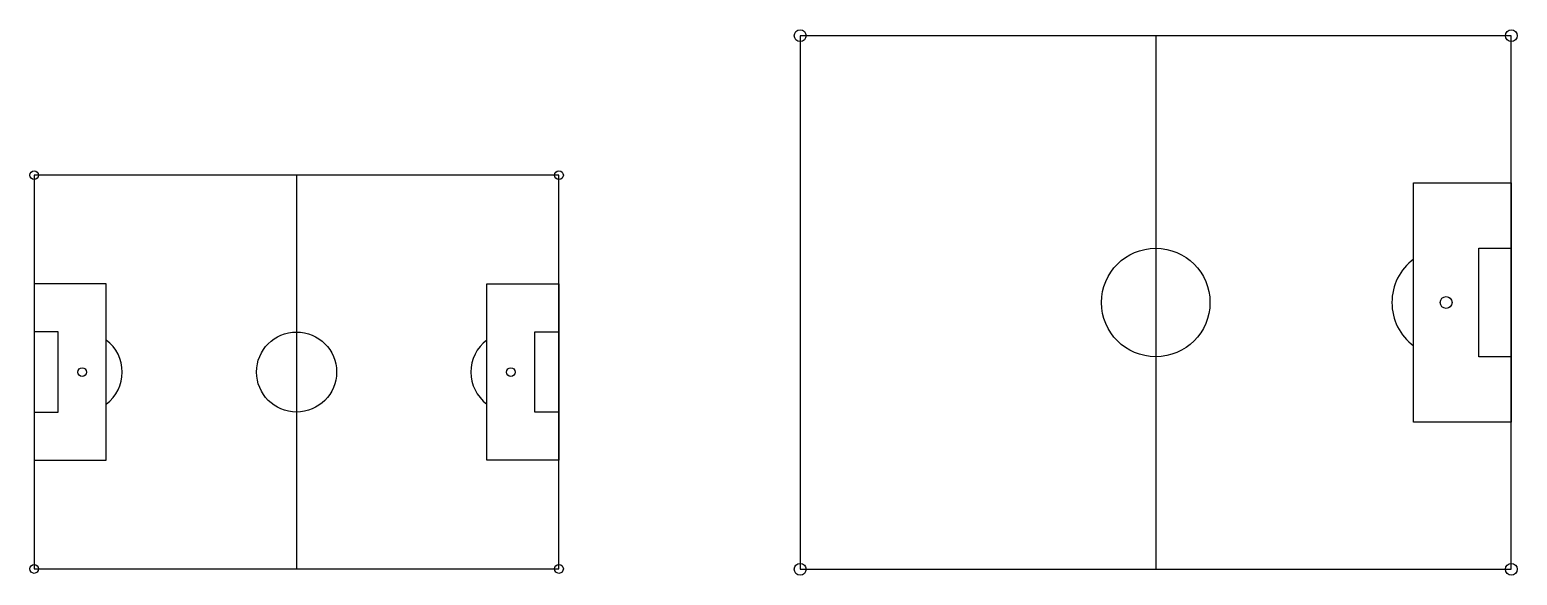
# Model space of a CAD drawing. Header units: centimetres. Extents: x 1433 to 2411, y 1897 to 2531.
# Drawn here: x 1433.5 to 1773.6, y 2406.1 to 2530.7 of the extents above; entities that cross this region are included whole.
import ezdxf

# ---------------------------------------------------------------- set-up
doc = ezdxf.new("R2010")
doc.units = ezdxf.units.CM

msp = doc.modelspace()

# ---------------------------------------------------------------- linework, layer by layer
for p, q in [((1690.937, 2529.375), (1690.937, 2407.428)), ((1494.486, 2497.507), (1494.486, 2407.507))]:
    msp.add_line(p, q)
for points in [[(1609.639, 2407.428), (1772.234, 2407.428), (1772.234, 2529.375), (1609.639, 2529.375), (1609.639, 2407.428)], [(1434.486, 2407.507), (1554.486, 2407.507), (1554.486, 2497.507), (1434.486, 2497.507), (1434.486, 2407.507)], [(1749.877, 2441.085), (1749.877, 2495.717), (1772.234, 2495.717), (1772.234, 2441.085), (1749.877, 2441.085)], [(1772.234, 2455.99), (1772.234, 2455.99), (1764.782, 2455.99), (1764.782, 2480.813), (1772.234, 2480.813), (1772.234, 2455.99)], [(1450.986, 2432.347), (1450.986, 2472.667), (1434.486, 2472.667), (1434.486, 2432.347), (1450.986, 2432.347)], [(1537.986, 2432.347), (1537.986, 2472.667), (1554.486, 2472.667), (1554.486, 2432.347), (1537.986, 2432.347)], [(1434.486, 2443.347), (1434.486, 2443.347), (1439.986, 2443.347), (1439.986, 2461.667), (1434.486, 2461.667), (1434.486, 2443.347)], [(1554.486, 2443.347), (1554.486, 2443.347), (1548.986, 2443.347), (1548.986, 2461.667), (1554.486, 2461.667), (1554.486, 2443.347)]]:
    msp.add_lwpolyline(points)
for centre, radius in [((1609.639, 2529.375), 1.355), ((1772.234, 2529.375), 1.355), ((1434.486, 2497.507), 1), ((1554.486, 2497.507), 1), ((1690.937, 2468.401), 12.398), ((1757.33, 2468.401), 1.355), ((1494.486, 2452.507), 9.15), ((1445.486, 2452.507), 1), ((1543.486, 2452.507), 1), ((1434.486, 2407.507), 1), ((1554.486, 2407.507), 1), ((1609.639, 2407.428), 1.355), ((1772.234, 2407.428), 1.355)]:
    msp.add_circle(centre, radius)
for centre, radius, start, end in [((1757.33, 2468.401), 12.398, 126.94821, 233.05179), ((1445.486, 2452.507), 9.15, 306.94821, 53.05179), ((1543.486, 2452.507), 9.15, 126.94821, 233.05179)]:
    msp.add_arc(centre, radius, start, end)

doc.saveas('drawing.dxf')
